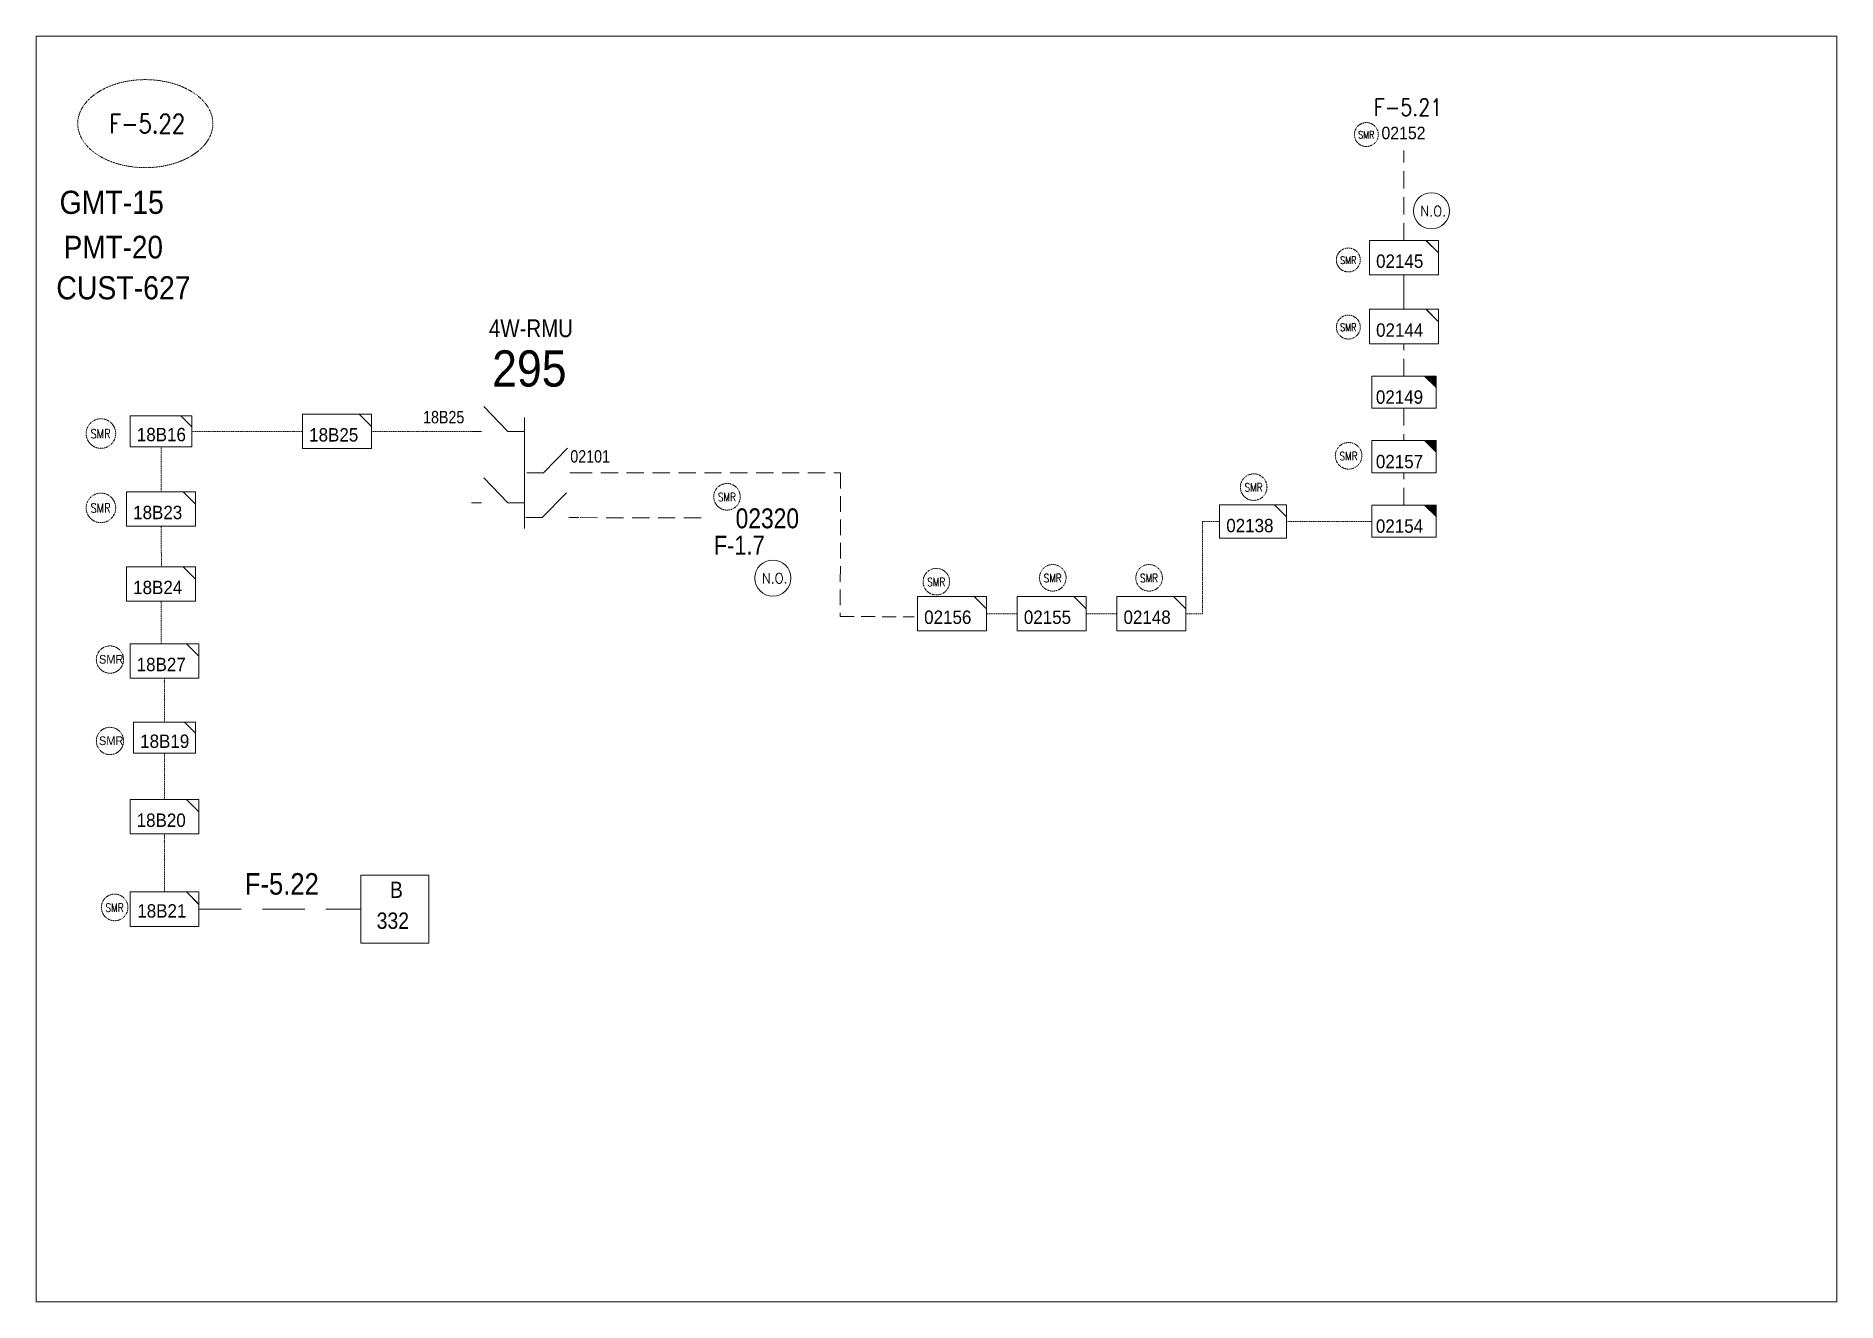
# Model space of a CAD drawing. Header units: metres. Extents: x 65984 to 144644, y -19036 to 23726.
# Drawn here: x 103067 to 103947, y -255 to 364 of the extents above; entities that cross this region are included whole.
import ezdxf
from ezdxf.enums import TextEntityAlignment as Align

# ---------------------------------------------------------------- set-up
doc = ezdxf.new("R2010")
doc.units = ezdxf.units.M
doc.header["$MEASUREMENT"] = 0
doc.linetypes.add('DGN Style 3', pattern=[0.013877, 0, -0.013877])
doc.linetypes.add('HIDDEN2', pattern=[2381.25, 1587.5, -793.75])
doc.layers.get('0').update_dxf_attribs({"color": 95, "lineweight": 40})
for name, color, linetype, lineweight in [('d_eos', 111, 'Continuous', 40), ('d_eos no', 121, 'Continuous', 40), ('d_switch', 95, 'Continuous', 40), ('d_tf no', 6, 'Continuous', 40), ('d_ug cable', 95, 'Continuous', 40), ('d_ug main line', 95, 'Continuous', 40), ('FDR  1  05', 172, 'Continuous', 40), ('fedr no', 95, 'Continuous', 40), ('GRID STATION 01', 7, 'Continuous', 40), ('Level 37', 7, 'Continuous', 0), ('O H MAIN FEEDER', 4, 'Continuous', 100), ('SW N O', 114, 'Continuous', 30)]:
    doc.layers.add(name, color=color, linetype=linetype, lineweight=lineweight)
doc.styles.add('Style-Arial', font='arial.ttf')
doc.styles.add('Style-ENGINEERING', font='ENGINEERING.shx')
doc.styles.add('Style-msdefault', font='msdefault.shx')
doc.styles.add('Style-STANDARD', font='STANDARD.shx')

msp = doc.modelspace()

# ---------------------------------------------------------------- texts
at = {"layer": 'd_eos no', "color": 7, "linetype": 'Continuous', "lineweight": 13, "style": 'Style-Arial', "width": 0.88}
for s, height, p in [('GMT-15', 11.3, (103129.68, 288.05)), ('PMT-20', 11.096, (103129.26, 266.05)), ('CUST-627', 11.3, (103142.75, 246.29)), ('295', 17.716, (103326.44, 210.08))]:
    msp.add_text(s, height=height, dxfattribs=at).set_placement(p, align=Align.TOP_RIGHT)
at = {"layer": 'd_switch', "color": 134, "linetype": 'Continuous', "lineweight": 13, "style": 'Style-ENGINEERING', "width": 0.857143}
msp.add_text('18B25', height=6.076, dxfattribs=at).set_placement((103256.35, 174.41))
msp.add_text('02101', height=6.076, rotation=0.00037, dxfattribs=at).set_placement((103328.28, 155.23))
at = {"layer": 'd_switch', "color": 134, "linetype": 'Continuous', "lineweight": 13, "ltscale": 1.400131, "style": 'Style-ENGINEERING', "width": 0.857143}
msp.add_text('02320', height=9.724, dxfattribs=at).set_placement((103409.05, 123.14))
at = {"layer": 'd_switch', "color": 2, "linetype": 'Continuous', "lineweight": 13, "style": 'Style-ENGINEERING', "width": 0.857143}
msp.add_text('F-1.7', height=9.292, dxfattribs=at).set_placement((103398.39, 110.21))
at = {"layer": 'd_tf no', "color": 2, "linetype": 'Continuous', "lineweight": 13, "style": 'Style-msdefault', "width": 0.945946}
for s, height, p in [('02152', 6.123, (103724.6, 319.34)), ('02145', 6.555, (103721.99, 256.92)), ('02144', 6.555, (103721.99, 223.27)), ('18B16', 6.555, (103116.5, 172.22)), ('02157', 6.555, (103721.89, 159.02)), ('18B23', 6.555, (103114.7, 134.15)), ('02138', 6.555, (103648.79, 127.75)), ('02155', 6.555, (103549.88, 82.97)), ('02148', 6.555, (103598.58, 82.97)), ('18B27', 6.555, (103116.41, 59.88)), ('18B19', 6.555, (103118.12, 22.38)), ('18B21', 6.555, (103116.71, -60.51))]:
    msp.add_text(s, height=height, dxfattribs=at).set_placement(p, align=Align.TOP_LEFT)
at = {"layer": 'd_tf no', "color": 6, "linetype": 'Continuous', "lineweight": 13, "style": 'Style-msdefault', "width": 0.945946}
for s, p in [('02149', (103721.89, 190.54)), ('18B25', (103200.7, 172.08)), ('02154', (103721.89, 127.5)), ('18B24', (103114.7, 97.52)), ('18B20', (103116.41, -16.2))]:
    msp.add_text(s, height=6.555, dxfattribs=at).set_placement(p, align=Align.TOP_LEFT)
at = {"layer": 'd_tf no', "color": 121, "linetype": 'Continuous', "lineweight": 13, "style": 'Style-msdefault', "width": 0.945946}
msp.add_text('02156', height=6.555, dxfattribs=at).set_placement((103501.18, 82.97), align=Align.TOP_LEFT)
at = {"layer": 'd_tf no', "color": 1, "linetype": 'Continuous', "lineweight": 40, "style": 'Style-msdefault', "width": 0.945946}
for p in [(103097.99, 61.26), (103097.99, 21.48)]:
    msp.add_text('SMR', height=4.261, dxfattribs=at).set_placement(p, align=Align.TOP_LEFT)
at = {"layer": 'fedr no', "color": 2, "linetype": 'Continuous', "lineweight": 13, "style": 'Style-STANDARD', "width": 0.909091}
msp.add_text('F-5.21', height=8.271, dxfattribs=at).set_placement((103737.62, 328.85), align=Align.MIDDLE_CENTER)
at = {"layer": 'fedr no', "color": 6, "linetype": 'Continuous', "lineweight": 13, "style": 'Style-STANDARD', "width": 0.909091}
msp.add_text('F-5.22', height=9.19, dxfattribs=at).set_placement((103121.58, 320.84), align=Align.MIDDLE_CENTER)
at = {"layer": 'GRID STATION 01', "linetype": 'Continuous', "lineweight": 13, "style": 'Style-msdefault', "width": 0.888889}
msp.add_text('F-5.22', height=10.523, dxfattribs=at).set_placement((103169.26, -45.33), align=Align.TOP_LEFT)
at = {"layer": 'GRID STATION 01', "color": 6, "linetype": 'Continuous', "lineweight": 13, "style": 'Style-msdefault', "width": 0.888889}
for s, height, p in [('B', 7.97, (103240.15, -49.5)), ('332', 7.972, (103233.67, -64.58))]:
    msp.add_text(s, height=height, dxfattribs=at).set_placement(p, align=Align.TOP_LEFT)
at = {"layer": 'Level 37', "color": 2, "linetype": 'Continuous', "lineweight": 13, "ltscale": 0.9, "style": 'Style-STANDARD', "width": 0.854701}
for p in [(103717.19, 315.38), (103708.38, 254.12), (103708.38, 221.33)]:
    msp.add_text('SMR', height=3.64, dxfattribs=at).set_placement(p, align=Align.MIDDLE_CENTER)
at = {"layer": 'Level 37', "color": 7, "linetype": 'Continuous', "lineweight": 13, "style": 'Style-msdefault', "width": 0.86}
msp.add_text('4W-RMU', height=8.681, rotation=359.99963, dxfattribs=at).set_placement((103288.53, 225.21), align=Align.TOP_LEFT)
at = {"layer": 'Level 37', "color": 2, "linetype": 'Continuous', "lineweight": 13, "style": 'Style-STANDARD', "width": 0.854701}
for height, p in [(4.494, (103098.78, 169.34)), (4.044, (103708.52, 158.42)), (4.044, (103662.14, 143.12)), (4.494, (103098.78, 133.03)), (4.044, (103404.79, 138.4)), (4.044, (103404.79, 138.4)), (4.044, (103507.08, 96.92)), (4.044, (103563.98, 98.81)), (4.044, (103611.04, 98.81)), (4.044, (103105.59, -62.21))]:
    msp.add_text('SMR', height=height, dxfattribs=at).set_placement(p, align=Align.MIDDLE_CENTER)

# ---------------------------------------------------------------- blocks, each defined once
blk = doc.blocks.new('TF_8')
at = {"color": 0, "linetype": 'ByBlock', "lineweight": -2}
blk.add_line((6.3, 4.95), (9.9, 1.35), dxfattribs=at)
blk.add_3dface([(-10.1, 4.95), (9.9, 4.95), (9.9, -5.05), (-10.1, -5.05)], dxfattribs=at)
blk = doc.blocks.new('exist.us-1000kva')
at = {"color": 0, "linetype": 'ByBlock', "lineweight": -2, "flags": 128}
blk.add_lwpolyline([(40, 12.9), (32.8, 20), (40, 20)], close=True, dxfattribs=at)
at = {"color": 0, "linetype": 'ByBlock', "lineweight": -2, "extrusion": (0, 0, -1)}
blk.add_solid([(-40, 12.9), (-32.8, 20), (-40, 20)], dxfattribs=at)
at = {"color": 0, "linetype": 'ByBlock', "lineweight": -2, "xscale": 2, "yscale": 2}
blk.add_blockref('TF_8', (20.2, 10.1), dxfattribs=at)
blk = doc.blocks.new('*U2565')
at = {"layer": 'FDR  1  05', "color": 2, "linetype": 'Continuous', "lineweight": 13, "flags": 128}
blk.add_lwpolyline([(5.48, 4.27), (8.55, 1.2), (8.55, 4.27)], close=True, dxfattribs=at)
at = {"layer": 'FDR  1  05', "color": 2, "linetype": 'Continuous', "lineweight": 13, "xscale": 0.8535245333131424, "yscale": 0.8535245333131424, "zscale": 0.3835905044119209, "rotation": 359.9999999999999}
blk.add_blockref('TF_8', (0.1, 0.05), dxfattribs=at)
blk = doc.blocks.new('*U3042')
at = {"layer": 'FDR  1  05', "color": 6, "linetype": 'Continuous', "lineweight": 13, "flags": 128}
blk.add_lwpolyline([(5.48, 4.27), (8.55, 1.2), (8.55, 4.27)], close=True, dxfattribs=at)
at = {"layer": 'FDR  1  05', "color": 6, "linetype": 'Continuous', "lineweight": 13, "xscale": 0.8535245333131426, "yscale": 0.8535245333131426, "zscale": 0.3835905044119209, "rotation": 359.9999999999999}
blk.add_blockref('TF_8', (0.1, 0.05), dxfattribs=at)
blk = doc.blocks.new('*U3043')
at = {"layer": 'd_tf no', "color": 2, "linetype": 'Continuous', "lineweight": 13, "flags": 128}
blk.add_lwpolyline([(5.48, 4.27), (8.55, 1.2), (8.55, 4.27)], close=True, dxfattribs=at)
at = {"layer": 'd_tf no', "color": 2, "linetype": 'Continuous', "lineweight": 13, "xscale": 0.8535245333131426, "yscale": 0.8535245333131426, "zscale": 0.3835905044119209, "rotation": 359.9999999999999}
blk.add_blockref('TF_8', (0.1, 0.05), dxfattribs=at)
blk = doc.blocks.new('*U3368')
at = {"layer": 'FDR  1  05', "color": 2, "linetype": 'Continuous', "lineweight": 13, "flags": 128}
blk.add_lwpolyline([(5.48, 4.27), (8.55, 1.2), (8.55, 4.27)], close=True, dxfattribs=at)
at = {"layer": 'FDR  1  05', "color": 2, "linetype": 'Continuous', "lineweight": 13, "xscale": 0.8535245333131426, "yscale": 0.8535245333131426, "zscale": 0.3835905044119209, "rotation": 359.9999999999999}
blk.add_blockref('TF_8', (0.1, 0.05), dxfattribs=at)
blk = doc.blocks.new('*U3482')
at = {"layer": 'SW N O', "color": 3, "lineweight": 13, "ltscale": 0.426762}
blk.add_circle((0, 0), 16.8, dxfattribs=at)
at = {"layer": 'SW N O', "color": 3, "lineweight": 13, "style": 'Style-STANDARD'}
blk.add_text('N.O.', height=9.6, dxfattribs=at).set_placement((1.7, -0.2), align=Align.MIDDLE_CENTER)

# ---------------------------------------------------------------- linework, layer by layer
at = {"layer": 'd_eos', "color": 7, "linetype": 'Continuous', "lineweight": 13, "ltscale": 1.108243}
for p, q in [((103297.8, 170.51), (103286, 182.67)), ((103305.87, 123.03), (103305.87, 177.23)), ((103284.87, 170.51), (103279.97, 170.51)), ((103305.87, 170.51), (103297.8, 170.51)), ((103315.12, 150.19), (103326.92, 162.35)), ((103307.05, 150.19), (103315.12, 150.19)), ((103328.04, 150.19), (103332.95, 150.19)), ((103297.8, 135.62), (103286, 147.77)), ((103284.87, 135.61), (103279.97, 135.61)), ((103305.87, 135.61), (103297.8, 135.61)), ((103314.58, 128.34), (103326.38, 140.5)), ((103306.51, 128.34), (103314.58, 128.34)), ((103327.51, 128.34), (103332.41, 128.34))]:
    msp.add_line(p, q, dxfattribs=at)
at = {"layer": 'd_tf no', "color": 6, "linetype": 'Continuous', "lineweight": 13}
msp.add_line((103735.6, 230.11), (103735.6, 246.94), dxfattribs=at)
at = {"layer": 'd_ug cable', "color": 6, "linetype": 'HIDDEN2', "lineweight": 13, "ltscale": 0.005339}
for p, q in [((103735.6, 263.76), (103735.6, 307.76)), ((103735.6, 197.53), (103735.6, 213.29)), ((103735.6, 181.77), (103735.6, 166.01)), ((103735.6, 134.5), (103735.6, 150.25))]:
    msp.add_line(p, q, dxfattribs=at)
at = {"layer": 'd_ug cable', "color": 6, "linetype": 'DGN Style 3', "lineweight": 13}
for p, q in [((103128.31, 141), (103128.31, 162.96)), ((103128.53, 104.36), (103128.31, 124.17)), ((103678.28, 126.45), (103719.58, 126.45)), ((103128.31, 66.72), (103128.31, 87.53)), ((103130.02, 28.44), (103130.02, 49.9)), ((103130.02, -9.36), (103130.02, 13.32)), ((103130.02, -54.53), (103130.02, -26.18))]:
    msp.add_line(p, q, dxfattribs=at)
at = {"layer": 'd_ug cable', "color": 6, "linetype": 'DGN Style 3', "lineweight": 13, "flags": 128}
for points in [[(103143.18, 170.51), (103197.49, 170.51)], [(103230.97, 170.51), (103279.97, 170.51)], [(103645.51, 126.45), (103637.14, 126.45), (103637.14, 81.4), (103629.01, 81.4)], [(103546.67, 81.4), (103531.61, 81.4)], [(103595.37, 81.4), (103580.31, 81.4)]]:
    msp.add_lwpolyline(points, dxfattribs=at)
at = {"layer": 'd_ug cable', "color": 6, "linetype": 'HIDDEN2', "lineweight": 13, "ltscale": 0.005315}
for points in [[(103330.49, 150.19), (103460.35, 150.19)], [(103392.23, 128.18), (103392.23, 128.18), (103392.23, 128.18), (103332.41, 128.34)]]:
    msp.add_lwpolyline(points, dxfattribs=at)
at = {"layer": 'd_ug cable', "color": 6, "linetype": 'HIDDEN2', "lineweight": 13, "ltscale": 0.004783}
msp.add_lwpolyline([(103460.35, 150.19), (103460.35, 150.19), (103460.35, 150.19), (103460.15, 80.02)], dxfattribs=at)
at = {"layer": 'd_ug cable', "color": 6, "linetype": 'HIDDEN2', "lineweight": 13, "ltscale": 0.004305}
msp.add_lwpolyline([(103460.15, 80.02), (103460.15, 80.02), (103460.15, 80.02), (103496.37, 79.91)], dxfattribs=at)
at = {"layer": 'd_ug cable', "color": 1, "linetype": 'DGN Style 3', "lineweight": 13}
for centre, radius in [((103717.23, 315.5), 5.85), ((103708.42, 254.24), 5.85), ((103708.42, 221.45), 5.85), ((103098.94, 169.42), 7.22), ((103708.57, 158.55), 6.5), ((103662.19, 143.25), 6.5), ((103404.84, 138.53), 6.5), ((103404.84, 138.53), 6.5), ((103098.94, 133.11), 7.22), ((103507.13, 97.06), 6.5), ((103564.02, 98.94), 6.5), ((103611.08, 98.94), 6.5), ((103105.64, -62.08), 6.5)]:
    msp.add_circle(centre, radius, dxfattribs=at)
at = {"layer": 'd_ug cable', "color": 2, "linetype": 'DGN Style 3', "lineweight": 13}
for centre in [(103103.36, 59.01), (103103.36, 19.24)]:
    msp.add_circle(centre, 6.67, dxfattribs=at)
at = {"layer": 'd_ug main line', "color": 6, "linetype": 'HIDDEN2', "lineweight": 13, "ltscale": 0.013021}
msp.add_lwpolyline([(103146.85, -62.94), (103225.99, -62.94)], dxfattribs=at)
at = {"layer": 'fedr no', "color": 82, "linetype": 'DGN Style 3', "lineweight": 13, "true_color": 0x1dc70e}
msp.add_ellipse((103120.62, 320.84), major_axis=(33.02, 0), ratio=0.651175, dxfattribs=at)
at = {"layer": 'GRID STATION 01', "color": 6, "lineweight": 13, "ltscale": 0.379284, "flags": 128}
msp.add_lwpolyline([(103259.18, -79.53), (103259.18, -46.35), (103225.99, -46.35), (103225.99, -79.53)], close=True, dxfattribs=at)
at = {"layer": 'O H MAIN FEEDER', "color": 140, "linetype": 'Continuous', "lineweight": 13, "flags": 128}
msp.add_lwpolyline([(103067.23, 363.65), (103947.17, 363.65), (103947.17, -254.86), (103067.23, -254.86)], close=True, dxfattribs=at)

# ---------------------------------------------------------------- block references
at = {"layer": 'd_tf no', "color": 2, "linetype": 'Continuous', "lineweight": 13, "xscale": 1.970943960251188, "yscale": 1.970943960251188, "zscale": 1.970943960251188}
for p in [(103735.57, 255.34), (103735.57, 221.7)]:
    msp.add_blockref('*U3043', p, dxfattribs=at)
at = {"layer": 'd_tf no', "color": 6, "linetype": 'Continuous', "lineweight": 13, "xscale": 0.7879640338266024, "yscale": 0.7879640338266024, "zscale": 0.7560353878803824, "rotation": 359.9999999999999}
for p in [(103719.84, 181.77), (103719.84, 118.74)]:
    msp.add_blockref('exist.us-1000kva', p, dxfattribs=at)
at = {"layer": 'd_tf no', "color": 2, "linetype": 'Continuous', "lineweight": 13, "xscale": 0.7879640338266024, "yscale": 0.7879640338266024, "zscale": 0.7560353878803824, "rotation": 359.9999999999999}
msp.add_blockref('exist.us-1000kva', (103719.84, 150.25), dxfattribs=at)
at = {"layer": 'FDR  1  05', "color": 2, "linetype": 'Continuous', "lineweight": 13, "zscale": 0.7560353878803824, "rotation": 359.9999999999999}
for p, xscale, yscale in [((103128.47, 170.6), 1.512070775760765, 1.512070775760765), ((103662.06, 126.53), 1.638127737244032, 1.638127737244032), ((103130.18, 20.95), 1.512070775760765, 1.512070775760765)]:
    msp.add_blockref('TF_8', p, dxfattribs=dict(at, xscale=xscale, yscale=yscale))
at = {"layer": 'FDR  1  05', "color": 6, "linetype": 'Continuous', "lineweight": 13, "xscale": 1.970943960251188, "yscale": 1.970943960251188, "zscale": 1.970943960251188}
for p in [(103214.28, 170.5), (103128.29, 95.94), (103130, -17.78)]:
    msp.add_blockref('*U3042', p, dxfattribs=at)
at = {"layer": 'FDR  1  05', "color": 2, "linetype": 'Continuous', "lineweight": 13, "xscale": 1.970943960251188, "yscale": 1.970943960251188, "zscale": 1.970943960251188}
for name, p in [('*U2565', (103128.29, 132.58)), ('*U2565', (103514.76, 81.39)), ('*U3368', (103563.46, 81.39)), ('*U2565', (103612.17, 81.39)), ('*U2565', (103130, 58.3)), ('*U2565', (103130, -62.95))]:
    msp.add_blockref(name, p, dxfattribs=at)
at = {"layer": 'SW N O', "color": 3, "lineweight": 13, "xscale": 0.5250967652358185, "yscale": 0.5250967652358185, "zscale": 0.5250967652358185}
for p in [(103749.01, 278.21), (103427.26, 98.81)]:
    msp.add_blockref('*U3482', p, dxfattribs=at)

msp.set_redraw_order([(e.dxf.handle, doc.entitydb.next_handle()) for e in msp.query("TEXT MTEXT ATTDEF DIMENSION ARC_DIMENSION")])  # texts and dimensions are drawn at this point

doc.saveas('drawing.dxf')
